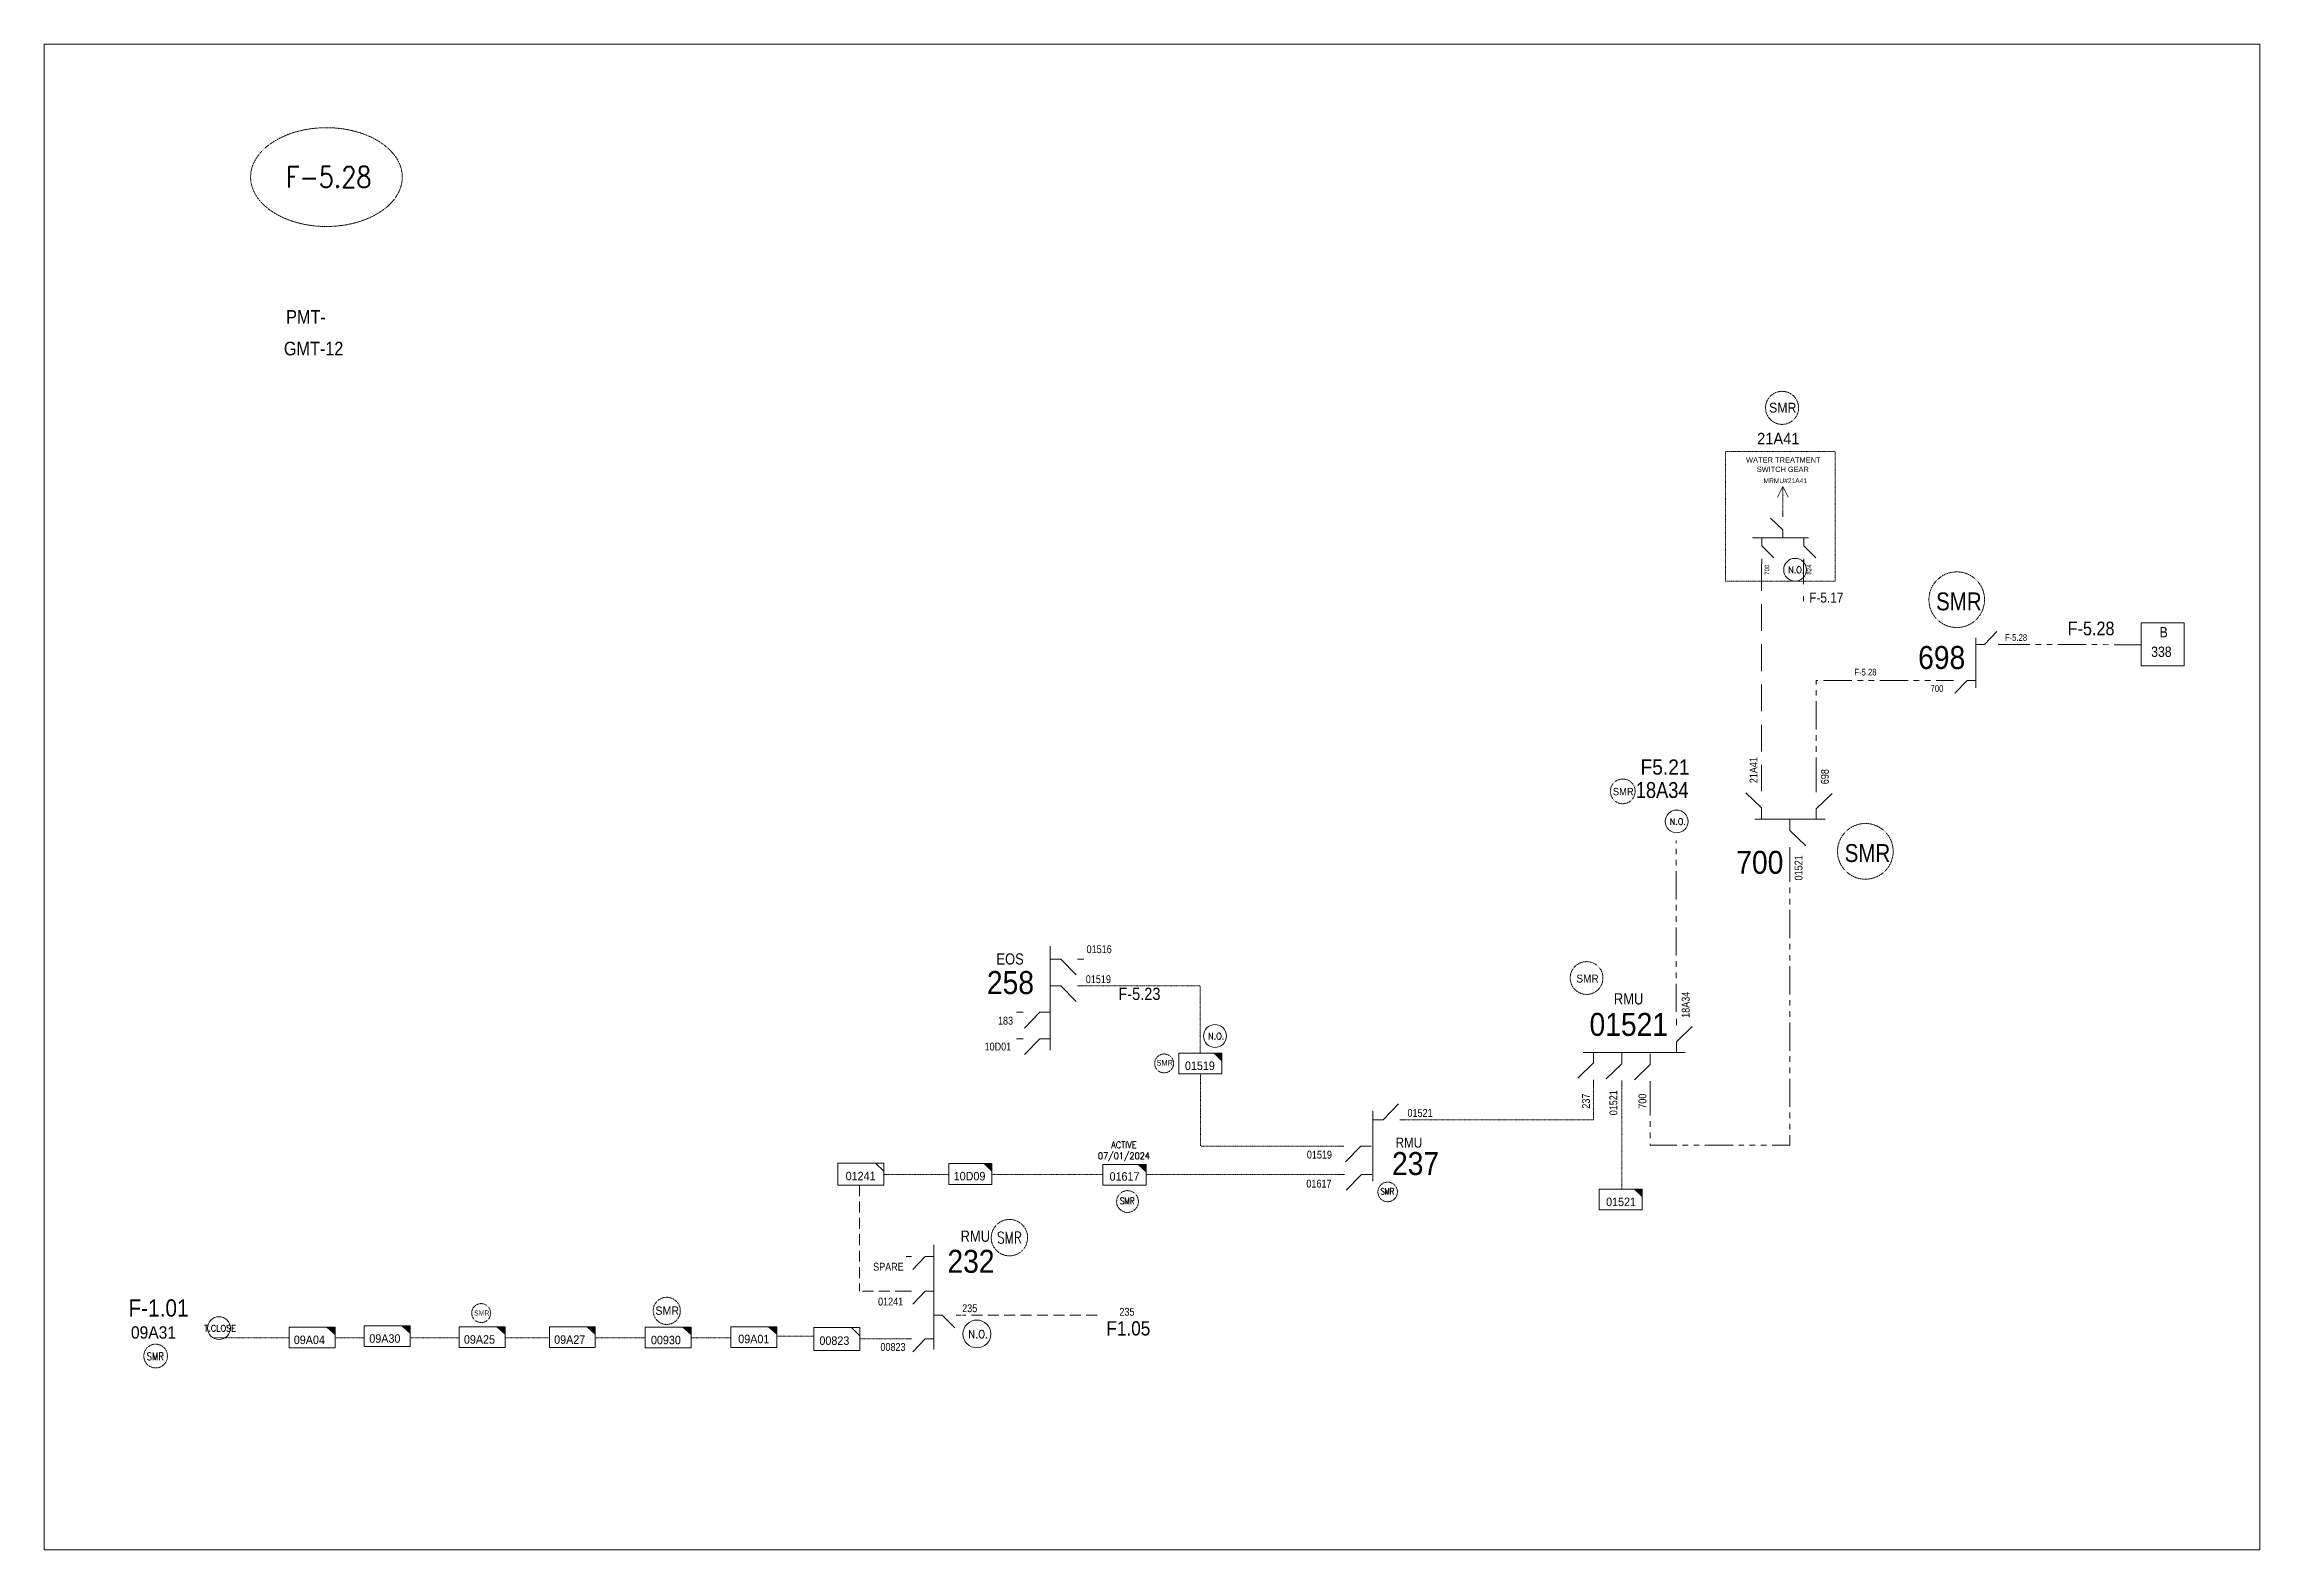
# Model space of a CAD drawing. Header units: metres. Extents: x 65984 to 144644, y -19036 to 23726.
# Drawn here: x 103028 to 103993, y -4626 to -3971 of the extents above; entities that cross this region are included whole.
import ezdxf
from ezdxf.enums import TextEntityAlignment as Align

# ---------------------------------------------------------------- set-up
doc = ezdxf.new("R2010")
doc.units = ezdxf.units.M
doc.header["$MEASUREMENT"] = 0
for name, pattern in [('( Phantom )', [2.5, 1.25, -0.25, 0.25, -0.25, 0.25, -0.25]), ('DGN Style 3', [0.013877, 0, -0.013877]), ('HIDDEN2', [2381.25, 1587.5, -793.75])]:
    doc.linetypes.add(name, pattern=pattern)
doc.layers.get('0').update_dxf_attribs({"color": 95, "lineweight": 40})
for name, color, linetype, lineweight in [('d_eos', 111, 'Continuous', 40), ('d_eos no', 121, 'Continuous', 40), ('d_switch', 95, 'Continuous', 40), ('d_tf no', 6, 'Continuous', 40), ('d_ug cable', 95, 'Continuous', 40), ('d_ug main line', 95, 'Continuous', 40), ('FDR  1  05', 172, 'Continuous', 40), ('FDR  2  19', 172, 'Continuous', 40), ('FDR  4  02', 126, 'Continuous', 40), ('fedr no', 95, 'Continuous', 40), ('GRID STATION 01', 7, 'Continuous', 40), ('Level 37', 7, 'Continuous', 0), ('O H MAIN FEEDER', 4, 'Continuous', 100), ('SW N O', 114, 'Continuous', 30)]:
    doc.layers.add(name, color=color, linetype=linetype, lineweight=lineweight)
doc.styles.add('NASKHF', font='naskhf.shx', dxfattribs={"height": 8})
doc.styles.add('Style-Arial', font='arial.ttf')
doc.styles.add('Style-ENGINEERING', font='ENGINEERING.shx')
doc.styles.add('Style-msdefault', font='msdefault.shx')
doc.styles.add('Style-STANDARD', font='STANDARD.shx')

msp = doc.modelspace()

# ---------------------------------------------------------------- texts
at = {"layer": 'd_eos no', "color": 2, "linetype": 'Continuous', "lineweight": 13, "style": 'Style-Arial', "width": 0.88}
msp.add_text('698', height=10, dxfattribs=at).set_placement((103843.97, -4242.75))
for s, p in [('700', (103785.32, -4321.91)), ('232', (103441.93, -4495.58))]:
    msp.add_text(s, height=10, dxfattribs=at).set_placement(p, align=Align.TOP_RIGHT)
at = {"layer": 'd_eos no', "color": 7, "linetype": 'Continuous', "lineweight": 13, "style": 'Style-Arial', "width": 0.88}
msp.add_text('258', height=10, dxfattribs=at).set_placement((103438.6, -4374.24), align=Align.TOP_LEFT)
at = {"layer": 'd_eos no', "color": 2, "linetype": 'Continuous', "lineweight": 13, "style": 'Style-Arial', "width": 0.88}
for s, p in [('01521', (103700.93, -4392.46)), ('237', (103614.94, -4453.03))]:
    msp.add_text(s, height=10, dxfattribs=at).set_placement(p, align=Align.TOP_LEFT)
at = {"layer": 'd_switch', "color": 7, "linetype": 'Continuous', "lineweight": 13, "style": 'Style-ENGINEERING', "width": 0.857143}
for s, height, rotation, p in [('700', 1.947, 90, (103777.2, -4201.76)), ('824', 1.947, 90, (103795.51, -4201.7)), ('21A41', 3.43, 90, (103770.59, -4292.45)), ('698', 3.43, 89.99963, (103801.66, -4292.91))]:
    msp.add_text(s, height=height, rotation=rotation, dxfattribs=at).set_placement(p, align=Align.TOP_LEFT)
at = {"layer": 'd_switch', "color": 1, "linetype": 'Continuous', "lineweight": 30, "ltscale": 0.964845, "style": 'Style-ENGINEERING', "width": 0.857143}
for p in [(103851.8, -4209.44), (103812.02, -4318.98)]:
    msp.add_text('SMR', height=7.777, rotation=0.00263, dxfattribs=at).set_placement(p, align=Align.TOP_LEFT)
at = {"layer": 'd_switch', "color": 7, "linetype": 'Continuous', "lineweight": 13, "style": 'Style-msdefault', "width": 0.857143}
for p in [(103881.74, -4227.58), (103816.2, -4242.66)]:
    msp.add_text('F-5.28', height=2.92, dxfattribs=at).set_placement(p, align=Align.TOP_LEFT)
at = {"layer": 'd_switch', "color": 2, "linetype": 'Continuous', "lineweight": 13, "style": 'Style-msdefault', "width": 0.857143}
msp.add_text('700', height=2.92, dxfattribs=at).set_placement((103849.39, -4249.75), align=Align.TOP_LEFT)
at = {"layer": 'd_switch', "color": 121, "linetype": 'Continuous', "lineweight": 13, "ltscale": 1.678838, "style": 'Style-ENGINEERING', "width": 0.857143}
msp.add_text('18A34', height=6.923, dxfattribs=at).set_placement((103721.08, -4291.96), align=Align.TOP_LEFT)
at = {"layer": 'd_switch', "color": 7, "linetype": 'Continuous', "lineweight": 13, "style": 'Style-ENGINEERING', "width": 0.857143}
msp.add_text('01521', height=3.43, rotation=90.00037, dxfattribs=at).set_placement((103790.2, -4323.86), align=Align.TOP_RIGHT)
at = {"layer": 'd_switch', "color": 95, "linetype": 'Continuous', "lineweight": 13, "style": 'Style-ENGINEERING', "width": 0.857143}
for s, p in [('01516', (103482.01, -4363.02)), ('01519', (103481.66, -4376.05)), ('183', (103443.43, -4394.12)), ('10D01', (103437.59, -4405.38))]:
    msp.add_text(s, height=3.43, dxfattribs=at).set_placement(p, align=Align.TOP_LEFT)
at = {"layer": 'd_switch', "color": 5, "linetype": 'Continuous', "lineweight": 13, "style": 'Style-ENGINEERING', "width": 0.857143}
msp.add_text('18A34', height=3.43, rotation=90, dxfattribs=at).set_placement((103741.07, -4394.61), align=Align.TOP_LEFT)
at = {"layer": 'd_switch', "color": 206, "linetype": 'Continuous', "lineweight": 13, "style": 'Style-ENGINEERING', "width": 0.857143}
for s, p in [('01521', (103709.6, -4437.02)), ('237', (103697.67, -4434.15)), ('700', (103722.25, -4434.16))]:
    msp.add_text(s, height=3.43, rotation=90, dxfattribs=at).set_placement(p, align=Align.TOP_LEFT)
for s, p in [('01521', (103621.69, -4434.27)), ('01519', (103577.88, -4452.43)), ('01617', (103577.67, -4465.04))]:
    msp.add_text(s, height=3.43, dxfattribs=at).set_placement(p, align=Align.TOP_LEFT)
at = {"layer": 'd_switch', "color": 7, "linetype": 'Continuous', "lineweight": 13, "style": 'Style-ENGINEERING', "width": 0.857143}
for s, p in [('SPARE', (103402.4, -4501.23)), ('01241', (103402.15, -4516.39)), ('235', (103434.4, -4519.29)), ('235', (103502.85, -4520.85)), ('00823', (103403.19, -4536.16))]:
    msp.add_text(s, height=3.43, dxfattribs=at).set_placement(p, align=Align.TOP_RIGHT)
at = {"layer": 'd_tf no', "color": 1, "linetype": 'Continuous', "lineweight": 40, "style": 'Style-msdefault', "width": 0.945946}
for height, p in [(4.239, (103779.08, -4126.89)), (3.222, (103711.09, -4294.5)), (3.447, (103695.21, -4375.79)), (2.46, (103512.44, -4412.92)), (3.655, (103294.3, -4520.22))]:
    msp.add_text('SMR', height=height, dxfattribs=at).set_placement(p, align=Align.TOP_LEFT)
at = {"layer": 'd_tf no', "color": 2, "lineweight": 13, "style": 'Style-msdefault', "width": 0.945946}
msp.add_text('21A41', height=5.051, dxfattribs=at).set_placement((103773.86, -4139.94), align=Align.TOP_LEFT)
at = {"layer": 'd_tf no', "color": 60, "lineweight": 13, "style": 'Style-msdefault', "width": 0.945946}
for s, height, p in [('WATER TREATMENT', 2.3618, (103769.06, -4150.58)), ('SWITCH GEAR', 2.3367, (103773.72, -4154.66)), ('MRMU#21A41', 2.1, (103776.67, -4159.75))]:
    msp.add_text(s, height=height, dxfattribs=at).set_placement(p, align=Align.TOP_LEFT)
at = {"layer": 'd_tf no', "color": 55, "linetype": 'Continuous', "lineweight": 13, "style": 'Style-msdefault', "width": 0.945946}
msp.add_text('F5.21', height=6.609, dxfattribs=at).set_placement((103723.11, -4282.13), align=Align.TOP_LEFT)
at = {"layer": 'd_tf no', "color": 2, "linetype": 'Continuous', "lineweight": 13, "style": 'Style-msdefault', "width": 0.945946}
for s, p in [('01519', (103524.81, -4413.61)), ('09A25', (103210.95, -4532.75)), ('00930', (103292.37, -4533))]:
    msp.add_text(s, height=3.7, dxfattribs=at).set_placement(p, align=Align.TOP_LEFT)
at = {"layer": 'd_tf no', "color": 206, "linetype": 'Continuous', "lineweight": 13, "style": 'Style-msdefault', "width": 0.945946}
for s, p in [('01241', (103377.12, -4461.62)), ('10D09', (103424.15, -4461.66)), ('01521', (103708.14, -4472.85)), ('09A30', (103169.76, -4532.34)), ('09A01', (103330.37, -4532.54)), ('09A04', (103136.9, -4532.92)), ('09A27', (103250.23, -4532.81)), ('00823', (103365.69, -4533.26))]:
    msp.add_text(s, height=3.7, dxfattribs=at).set_placement(p, align=Align.TOP_LEFT)
at = {"layer": 'd_tf no', "color": 1, "linetype": 'Continuous', "lineweight": 40, "insert": (103215.33, -4521.99), "char_height": 2.1924, "attachment_point": 1, "style": 'NASKHF'}
msp.add_mtext('\\Fmsdefault;\\H1x;\\W0.945946;SMR^I', dxfattribs=at)
at = {"layer": 'd_tf no', "color": 2, "linetype": 'Continuous', "lineweight": 13, "insert": (103065.99, -4528.87), "char_height": 5.363, "attachment_point": 1, "style": 'NASKHF'}
msp.add_mtext('\\Fmsdefault;\\H1x;\\W0.945946;09A31', dxfattribs=at)
at = {"layer": 'FDR  4  02', "color": 121, "linetype": 'Continuous', "lineweight": 13, "style": 'Style-msdefault', "width": 0.945946}
msp.add_text('01617', height=3.7, dxfattribs=at).set_placement((103491.99, -4461.8), align=Align.TOP_LEFT)
at = {"layer": 'FDR  4  02', "color": 121, "linetype": 'Continuous', "lineweight": 13, "insert": (103498.24, -4452.75), "char_height": 2.839, "attachment_point": 5, "rotation": 359.99944, "style": 'Style-STANDARD'}
msp.add_mtext('ACTIVE\\P07/01/2024', dxfattribs=at)
at = {"layer": 'fedr no', "color": 6, "linetype": 'Continuous', "lineweight": 13, "style": 'Style-STANDARD', "width": 0.909091}
msp.add_text('F-5.28', height=9.19, dxfattribs=at).set_placement((103152.06, -4028.63), align=Align.MIDDLE_CENTER)
at = {"layer": 'GRID STATION 01', "linetype": 'Continuous', "lineweight": 13, "style": 'Style-msdefault', "width": 0.888889}
for s, p in [('PMT-', (103133.56, -4086.51)), ('GMT-12', (103132.56, -4100.28)), ('F-5.28', (103909.05, -4222.13))]:
    msp.add_text(s, height=5.94, dxfattribs=at).set_placement(p, align=Align.TOP_LEFT)
at = {"layer": 'GRID STATION 01', "color": 55, "linetype": 'Continuous', "lineweight": 13, "style": 'Style-msdefault'}
for s, height, width, p in [('F-5.17', 4.332, 0.888889, (103796.56, -4209.52)), ('F-1.01', 7.519, 0.9, (103064.92, -4517.14)), ('F1.05', 6.21, 0.9, (103490.62, -4526.67))]:
    msp.add_text(s, height=height, dxfattribs=dict(at, width=width)).set_placement(p, align=Align.TOP_LEFT)
at = {"layer": 'GRID STATION 01', "color": 206, "linetype": 'Continuous', "lineweight": 13, "style": 'Style-msdefault', "width": 0.888889}
for s, p in [('338', (103945.41, -4233)), ('B', (103949.06, -4224.49))]:
    msp.add_text(s, height=4.5, dxfattribs=at).set_placement(p, align=Align.TOP_LEFT)
at = {"layer": 'GRID STATION 01', "color": 2, "linetype": 'Continuous', "lineweight": 13, "style": 'Style-msdefault', "width": 0.888889}
msp.add_text('F-5.23', height=5.346, dxfattribs=at).set_placement((103495.81, -4381.49), align=Align.TOP_LEFT)
at = {"layer": 'Level 37', "color": 7, "linetype": 'Continuous', "lineweight": 13, "style": 'Style-msdefault', "width": 0.86}
msp.add_text('EOS', height=4.9, rotation=0.00037, dxfattribs=at).set_placement((103454.65, -4366.52), align=Align.TOP_RIGHT)
at = {"layer": 'Level 37', "color": 2, "linetype": 'Continuous', "lineweight": 13, "style": 'Style-msdefault', "width": 0.86}
msp.add_text('RMU', height=4.9, rotation=0.00037, dxfattribs=at).set_placement((103724.36, -4383.87), align=Align.TOP_RIGHT)
at = {"layer": 'Level 37', "color": 2, "linetype": 'Continuous', "lineweight": 13, "ltscale": 0.9, "style": 'Style-msdefault', "width": 0.86}
msp.add_text('RMU', height=4.41, rotation=359.99963, dxfattribs=at).set_placement((103616.53, -4446.7), align=Align.TOP_LEFT)
at = {"layer": 'Level 37', "color": 2, "linetype": 'Continuous', "lineweight": 13, "ltscale": 0.6561, "style": 'Style-STANDARD', "width": 0.854701}
msp.add_text('SMR', height=2.948, dxfattribs=at).set_placement((103499.69, -4474.27), align=Align.MIDDLE_CENTER)
at = {"layer": 'Level 37', "color": 2, "linetype": 'Continuous', "lineweight": 13, "ltscale": 0.59049, "style": 'Style-STANDARD', "width": 0.854701}
msp.add_text('SMR', height=2.654, dxfattribs=at).set_placement((103612.94, -4470.11), align=Align.MIDDLE_CENTER)
at = {"layer": 'Level 37', "color": 2, "linetype": 'Continuous', "lineweight": 13, "style": 'Style-msdefault', "width": 0.86}
msp.add_text('RMU', height=4.9, rotation=359.99963, dxfattribs=at).set_placement((103427.14, -4487.19), align=Align.TOP_LEFT)
at = {"layer": 'Level 37', "color": 2, "linetype": 'Continuous', "lineweight": 13, "ltscale": 0.932672, "style": 'Style-STANDARD', "width": 0.854701}
msp.add_text('SMR', height=4.96, dxfattribs=at).set_placement((103448.42, -4490.29), align=Align.MIDDLE_CENTER)
at = {"layer": 'Level 37', "color": 1, "linetype": 'Continuous', "lineweight": 13, "ltscale": 0.699547, "style": 'Style-STANDARD', "width": 0.854701}
msp.add_text('SMR', height=3.404, dxfattribs=at).set_placement((103076.6, -4541.97), align=Align.MIDDLE_CENTER)

# ---------------------------------------------------------------- blocks, each defined once
blk = doc.blocks.new('TF_8')
at = {"color": 0, "linetype": 'ByBlock', "lineweight": -2}
blk.add_line((6.3, 4.95), (9.9, 1.35), dxfattribs=at)
blk.add_3dface([(-10.1, 4.95), (9.9, 4.95), (9.9, -5.05), (-10.1, -5.05)], dxfattribs=at)
blk = doc.blocks.new('exist.us-1000kva')
at = {"color": 0, "linetype": 'ByBlock', "lineweight": -2, "flags": 128}
blk.add_lwpolyline([(40, 12.9), (32.8, 20), (40, 20)], close=True, dxfattribs=at)
at = {"color": 0, "linetype": 'ByBlock', "lineweight": -2, "extrusion": (0, 0, -1)}
blk.add_solid([(-40, 12.9), (-32.8, 20), (-40, 20)], dxfattribs=at)
at = {"color": 0, "linetype": 'ByBlock', "lineweight": -2, "xscale": 2, "yscale": 2}
blk.add_blockref('TF_8', (20.2, 10.1), dxfattribs=at)
blk = doc.blocks.new('*U1008')
at = {"layer": 'SW N O', "color": 3, "lineweight": 13, "ltscale": 0.426762}
blk.add_circle((0, 0), 16.8, dxfattribs=at)
at = {"layer": 'SW N O', "color": 3, "lineweight": 13, "style": 'Style-STANDARD'}
blk.add_text('N.O.', height=9.6, dxfattribs=at).set_placement((1.7, -0.2), align=Align.MIDDLE_CENTER)
blk = doc.blocks.new('*U1221')
at = {"layer": 'SW N O', "color": 3, "lineweight": 13, "ltscale": 0.426762}
blk.add_circle((0, 0), 16.8, dxfattribs=at)
at = {"layer": 'SW N O', "color": 3, "lineweight": 13, "style": 'Style-STANDARD'}
blk.add_text('N.O.', height=9.6, dxfattribs=at).set_placement((1.7, -0.2), align=Align.MIDDLE_CENTER)
blk = doc.blocks.new('*U1222')
at = {"layer": 'SW N O', "color": 1, "lineweight": 13, "ltscale": 0.426762}
blk.add_circle((0, 0), 16.8, dxfattribs=at)
at = {"layer": 'SW N O', "color": 1, "lineweight": 13, "style": 'Style-STANDARD'}
blk.add_text('T.CLOSE', height=9.6, dxfattribs=at).set_placement((1.7, -0.2), align=Align.MIDDLE_CENTER)
blk = doc.blocks.new('*U1223')
at = {"layer": 'd_eos', "color": 2, "linetype": 'Continuous', "lineweight": 13, "ltscale": 0.555394}
for p, q in [((-4.6, 11.3), (-11.4, 18.3)), ((0, 14), (0, -18.3)), ((-12.1, 11.3), (-14.9, 11.3)), ((0, 11.3), (-4.6, 11.3)), ((-4.6, -12.9), (-11.4, -5.9)), ((0, -0.8), (4.7, -0.8)), ((4.7, -0.8), (11.4, -7.8)), ((12.1, -0.8), (14.9, -0.8)), ((-12.1, -12.9), (-14.9, -12.9)), ((0, -12.9), (-4.6, -12.9))]:
    blk.add_line(p, q, dxfattribs=at)

# ---------------------------------------------------------------- linework, layer by layer
at = {"layer": 'd_eos', "color": 2, "linetype": 'Continuous', "lineweight": 13, "ltscale": 0.54966}
for p, q in [((103869.07, -4250.92), (103869.07, -4229.17)), ((103869.07, -4232.07), (103872.8, -4232.07)), ((103872.8, -4232.07), (103878.24, -4226.46)), ((103878.76, -4232.07), (103881.03, -4232.07)), ((103859.37, -4247.72), (103857.11, -4247.72)), ((103865.34, -4247.72), (103859.89, -4253.33)), ((103869.07, -4247.72), (103865.34, -4247.72)), ((103415.46, -4538.96), (103415.46, -4493.39)), ((103405.77, -4498.47), (103403.5, -4498.47)), ((103411.73, -4498.47), (103406.29, -4504.08)), ((103415.46, -4498.47), (103411.73, -4498.47)), ((103405.77, -4513.63), (103403.5, -4513.63)), ((103411.73, -4513.63), (103406.29, -4519.24)), ((103415.46, -4513.63), (103411.73, -4513.63)), ((103415.46, -4523.97), (103419.19, -4523.97)), ((103419.19, -4523.97), (103424.64, -4529.59)), ((103425.16, -4523.97), (103427.42, -4523.97)), ((103405.77, -4534.38), (103403.5, -4534.38)), ((103411.74, -4534.38), (103406.29, -4539.99)), ((103415.46, -4534.38), (103411.74, -4534.38))]:
    msp.add_line(p, q, dxfattribs=at)
at = {"layer": 'd_eos', "color": 2, "linetype": 'Continuous', "lineweight": 13, "ltscale": 0.625574}
for p, q in [((103775.86, -4303.25), (103769, -4296.59)), ((103775.86, -4295.95), (103775.86, -4293.18)), ((103799.66, -4296.32), (103799.66, -4293.55)), ((103799.66, -4303.61), (103806.53, -4296.95)), ((103772.86, -4308.17), (103803.46, -4308.17)), ((103775.86, -4307.8), (103775.86, -4303.25)), ((103788.19, -4308.17), (103788.19, -4313.09)), ((103799.66, -4308.17), (103799.66, -4303.61)), ((103788.19, -4313.09), (103795.05, -4319.75)), ((103788.19, -4320.38), (103788.19, -4323.15)), ((103738.8, -4397.79), (103738.8, -4395.02)), ((103738.8, -4405.08), (103745.67, -4398.42)), ((103738.8, -4409.64), (103738.8, -4405.08)), ((103702.67, -4414.23), (103695.8, -4420.89)), ((103698.11, -4409.64), (103742.6, -4409.64)), ((103702.67, -4409.68), (103702.67, -4414.23)), ((103715, -4414.56), (103708.14, -4421.22)), ((103715, -4410), (103715, -4414.56)), ((103727.33, -4414.86), (103720.47, -4421.52)), ((103727.33, -4410.31), (103727.33, -4414.86)), ((103606.55, -4465.74), (103606.55, -4435.14)), ((103611.11, -4438.93), (103617.77, -4432.07)), ((103606.55, -4438.93), (103611.11, -4438.93)), ((103618.41, -4438.93), (103621.17, -4438.93)), ((103594.04, -4450.4), (103591.27, -4450.4)), ((103601.33, -4450.41), (103594.67, -4457.27)), ((103605.89, -4450.4), (103601.33, -4450.4)), ((103594.34, -4462.74), (103591.57, -4462.74)), ((103601.64, -4462.74), (103594.98, -4469.6)), ((103606.19, -4462.74), (103601.64, -4462.74))]:
    msp.add_line(p, q, dxfattribs=at)
at = {"layer": 'd_eos', "color": 7, "linetype": 'Continuous', "lineweight": 13, "ltscale": 0.625574}
for p, q in [((103466.17, -4408.74), (103466.17, -4363.38)), ((103466.17, -4369.06), (103470.73, -4369.06)), ((103470.73, -4369.06), (103477.39, -4375.92)), ((103478.02, -4369.06), (103480.79, -4369.06)), ((103466.17, -4380.68), (103470.73, -4380.68)), ((103470.73, -4380.68), (103477.39, -4387.54)), ((103478.02, -4380.68), (103480.79, -4380.68)), ((103454.32, -4392.18), (103451.56, -4392.18)), ((103461.62, -4392.18), (103454.96, -4399.05)), ((103466.17, -4392.18), (103461.62, -4392.18)), ((103454.32, -4403.69), (103451.55, -4403.69)), ((103461.62, -4403.68), (103454.96, -4410.55)), ((103466.17, -4403.69), (103461.62, -4403.69)), ((103702.67, -4421.53), (103702.67, -4424.3)), ((103715, -4421.85), (103715, -4424.62)), ((103727.33, -4422.16), (103727.33, -4424.92))]:
    msp.add_line(p, q, dxfattribs=at)
at = {"layer": 'd_ug cable', "color": 206, "linetype": 'DGN Style 3', "lineweight": 13}
msp.add_line((103715, -4424.62), (103715, -4469.15), dxfattribs=at)
at = {"layer": 'd_ug cable', "color": 206, "linetype": 'HIDDEN2', "lineweight": 13, "ltscale": 0.003}
for p, q in [((103403.5, -4513.63), (103383.08, -4513.63)), ((103486.63, -4524.06), (103428.02, -4524.06))]:
    msp.add_line(p, q, dxfattribs=at)
at = {"layer": 'd_ug cable', "color": 206, "linetype": 'DGN Style 3', "lineweight": 13, "flags": 128}
for points in [[(103480.79, -4380.68), (103531.51, -4380.68), (103531.51, -4410.01)], [(103591.37, -4450.4), (103531.65, -4450.4), (103531.65, -4418.94)], [(103621.17, -4438.93), (103702.67, -4438.93), (103702.67, -4424.3)], [(103422.05, -4462.74), (103393.77, -4462.74)], [(103489.07, -4462.74), (103440.81, -4462.74)], [(103591.57, -4462.74), (103507.87, -4462.74)], [(103154.94, -4533.93), (103167.65, -4533.93)], [(103187.78, -4533.93), (103208.96, -4533.93)], [(103228.9, -4533.93), (103248.1, -4533.93)], [(103268.1, -4533.93), (103289.86, -4533.93)], [(103309.86, -4533.93), (103327.13, -4533.93)], [(103347.33, -4533.2), (103363.3, -4533.2)], [(103383.3, -4534.38), (103403.75, -4534.38)]]:
    msp.add_lwpolyline(points, dxfattribs=at)
at = {"layer": 'd_ug cable', "color": 206, "linetype": 'HIDDEN2', "lineweight": 13, "ltscale": 0.003}
msp.add_lwpolyline([(103383.08, -4467.4), (103383.08, -4513.63)], dxfattribs=at)
at = {"layer": 'd_ug cable', "color": 31, "linetype": 'DGN Style 3', "lineweight": 13, "flags": 128}
msp.add_lwpolyline([(103101.43, -4533.93), (103134.92, -4533.93)], dxfattribs=at)
at = {"layer": 'd_ug cable', "color": 2, "linetype": 'DGN Style 3', "lineweight": 13}
for centre, radius in [((103784.76, -4129.07), 7.2), ((103860.78, -4212.59), 12.11), ((103715.4, -4296.02), 5.39), ((103821.01, -4322.13), 12.11), ((103699.65, -4377.27), 7.14), ((103515.76, -4414.44), 4.11), ((103218.44, -4523.13), 4.12), ((103299.24, -4522.16), 5.91), ((103076.76, -4541.83), 5.17)]:
    msp.add_circle(centre, radius, dxfattribs=at)
at = {"layer": 'd_ug cable', "color": 1, "linetype": 'DGN Style 3', "lineweight": 13}
for centre, radius in [((103499.81, -4474.57), 4.74), ((103613.05, -4470.39), 4.26), ((103448.42, -4490.29), 7.92)]:
    msp.add_circle(centre, radius, dxfattribs=at)
at = {"layer": 'd_ug main line', "color": 206, "linetype": 'HIDDEN2', "lineweight": 13, "ltscale": 0.00735}
msp.add_lwpolyline([(103775.86, -4197), (103775.86, -4293.18)], dxfattribs=at)
at = {"layer": 'd_ug main line', "color": 206, "linetype": 'HIDDEN2', "lineweight": 13, "ltscale": 0.006615}
msp.add_lwpolyline([(103794.12, -4195.35), (103794.12, -4213.21)], dxfattribs=at)
at = {"layer": 'd_ug main line', "color": 206, "linetype": '( Phantom )', "lineweight": 13, "ltscale": 9.8, "flags": 128}
for points in [[(103880.33, -4232.07), (103941.07, -4232.19)], [(103799.66, -4293.55), (103799.66, -4247.72), (103857.11, -4247.72)], [(103738.7, -4392.02), (103738.7, -4346.19), (103738.7, -4317.37)], [(103788.19, -4323.15), (103788.19, -4450.08), (103767.09, -4450.08)], [(103727.33, -4424.92), (103727.33, -4450.08), (103767.09, -4450.08)]]:
    msp.add_lwpolyline(points, dxfattribs=at)
at = {"layer": 'FDR  2  19', "color": 60, "linetype": 'DGN Style 3', "lineweight": 13}
msp.add_line((103785.05, -4175.56), (103785.05, -4163.29), dxfattribs=at)
at = {"layer": 'FDR  2  19', "color": 60, "linetype": 'Continuous', "lineweight": 13, "flags": 128}
msp.add_lwpolyline([(103782.73, -4167.94), (103785.05, -4163.29), (103787.38, -4167.94)], dxfattribs=at)
at = {"layer": 'FDR  4  02', "color": 231, "linetype": 'DGN Style 3', "lineweight": 13, "flags": 128}
msp.add_lwpolyline([(103807.88, -4204.56), (103760.14, -4204.56), (103760.14, -4148.01), (103807.88, -4148.01)], close=True, dxfattribs=at)
at = {"layer": 'fedr no', "color": 82, "linetype": 'DGN Style 3', "lineweight": 13, "true_color": 0x1dc70e}
msp.add_ellipse((103151.1, -4028.63), major_axis=(33.02, 0), ratio=0.651175, dxfattribs=at)
at = {"layer": 'GRID STATION 01', "color": 206, "lineweight": 13, "ltscale": 0.379284, "flags": 128}
msp.add_lwpolyline([(103959.81, -4241.44), (103959.81, -4222.71), (103941.07, -4222.71), (103941.07, -4241.44)], close=True, dxfattribs=at)
at = {"layer": 'O H MAIN FEEDER', "color": 140, "linetype": 'Continuous', "lineweight": 13, "flags": 128}
msp.add_lwpolyline([(103028.29, -3970.83), (103992.66, -3970.83), (103992.66, -4626.12), (103028.29, -4626.12)], close=True, dxfattribs=at)

# ---------------------------------------------------------------- block references
at = {"layer": 'd_eos', "color": 2, "linetype": 'Continuous', "lineweight": 13, "ltscale": 0.555394, "extrusion": (0, 0, -1), "xscale": 0.7570220540343445, "yscale": 0.7570220540343445, "zscale": 0.7570220540343445, "rotation": 90.00000000000004}
msp.add_blockref('*U1223', (-103785.66, -4185.71), dxfattribs=at)
at = {"layer": 'FDR  1  05', "color": 2, "linetype": 'Continuous', "lineweight": 13, "xscale": 0.47, "yscale": 0.45, "zscale": 0.4267622666565712, "rotation": 359.9999999999999}
msp.add_blockref('exist.us-1000kva', (103522.11, -4419.01), dxfattribs=at)
at = {"layer": 'FDR  1  05', "color": 206, "linetype": 'Continuous', "lineweight": 13, "yscale": 0.95, "zscale": 0.4267622666565712}
msp.add_blockref('TF_8', (103383.87, -4462.6), dxfattribs=at)
at = {"layer": 'FDR  1  05', "color": 206, "linetype": 'Continuous', "lineweight": 13, "xscale": 0.47, "yscale": 0.45, "zscale": 0.4267622666565712, "rotation": 359.9999999999999}
for p in [(103421.98, -4467.08), (103705.06, -4478.15)]:
    msp.add_blockref('exist.us-1000kva', p, dxfattribs=at)
at = {"layer": 'FDR  1  05', "color": 206, "linetype": 'Continuous', "lineweight": 13, "xscale": 0.5, "yscale": 0.45, "zscale": 0.4267622666565712}
for p in [(103134.87, -4538.27), (103167.57, -4537.65), (103248.14, -4538.06), (103327.13, -4538.06)]:
    msp.add_blockref('exist.us-1000kva', p, dxfattribs=at)
at = {"layer": 'FDR  1  05', "color": 2, "linetype": 'Continuous', "lineweight": 13, "xscale": 0.5, "yscale": 0.45, "zscale": 0.4267622666565712}
for p in [(103208.9, -4538.06), (103289.9, -4538.22)]:
    msp.add_blockref('exist.us-1000kva', p, dxfattribs=at)
at = {"layer": 'FDR  1  05', "color": 206, "linetype": 'Continuous', "lineweight": 13, "zscale": 0.4267622666565712}
msp.add_blockref('TF_8', (103373.4, -4534.33), dxfattribs=at)
at = {"layer": 'FDR  4  02', "color": 2, "linetype": 'Continuous', "lineweight": 13, "xscale": 0.47, "yscale": 0.45, "zscale": 0.4267622666565712, "rotation": 359.9999999999999}
msp.add_blockref('exist.us-1000kva', (103489.07, -4467.4), dxfattribs=at)
at = {"layer": 'SW N O', "color": 3, "lineweight": 13}
for name, p, xscale, yscale, zscale in [('*U1008', (103790.41, -4199.55), 0.2950694635422144, 0.2950694635422144, 0.2950694635422144), ('*U1008', (103738.85, -4309.12), 0.2950694635422144, 0.2950694635422144, 0.2950694635422144), ('*U1008', (103537.91, -4402.52), 0.2950694635422144, 0.2950694635422144, 0.2950694635422144), ('*U1221', (103434.23, -4532.2), 0.3603982908641751, 0.3603982908641751, 0.3603982908641751)]:
    msp.add_blockref(name, p, dxfattribs=dict(at, xscale=xscale, yscale=yscale, zscale=zscale))
at = {"layer": 'SW N O', "color": 1, "lineweight": 13, "xscale": 0.2950694635422144, "yscale": 0.2950694635422144, "zscale": 0.2950694635422144}
msp.add_blockref('*U1222', (103104.32, -4529.68), dxfattribs=at)

msp.set_redraw_order([(e.dxf.handle, doc.entitydb.next_handle()) for e in msp.query("TEXT MTEXT ATTDEF DIMENSION ARC_DIMENSION")])  # texts and dimensions are drawn at this point

doc.saveas('drawing.dxf')
